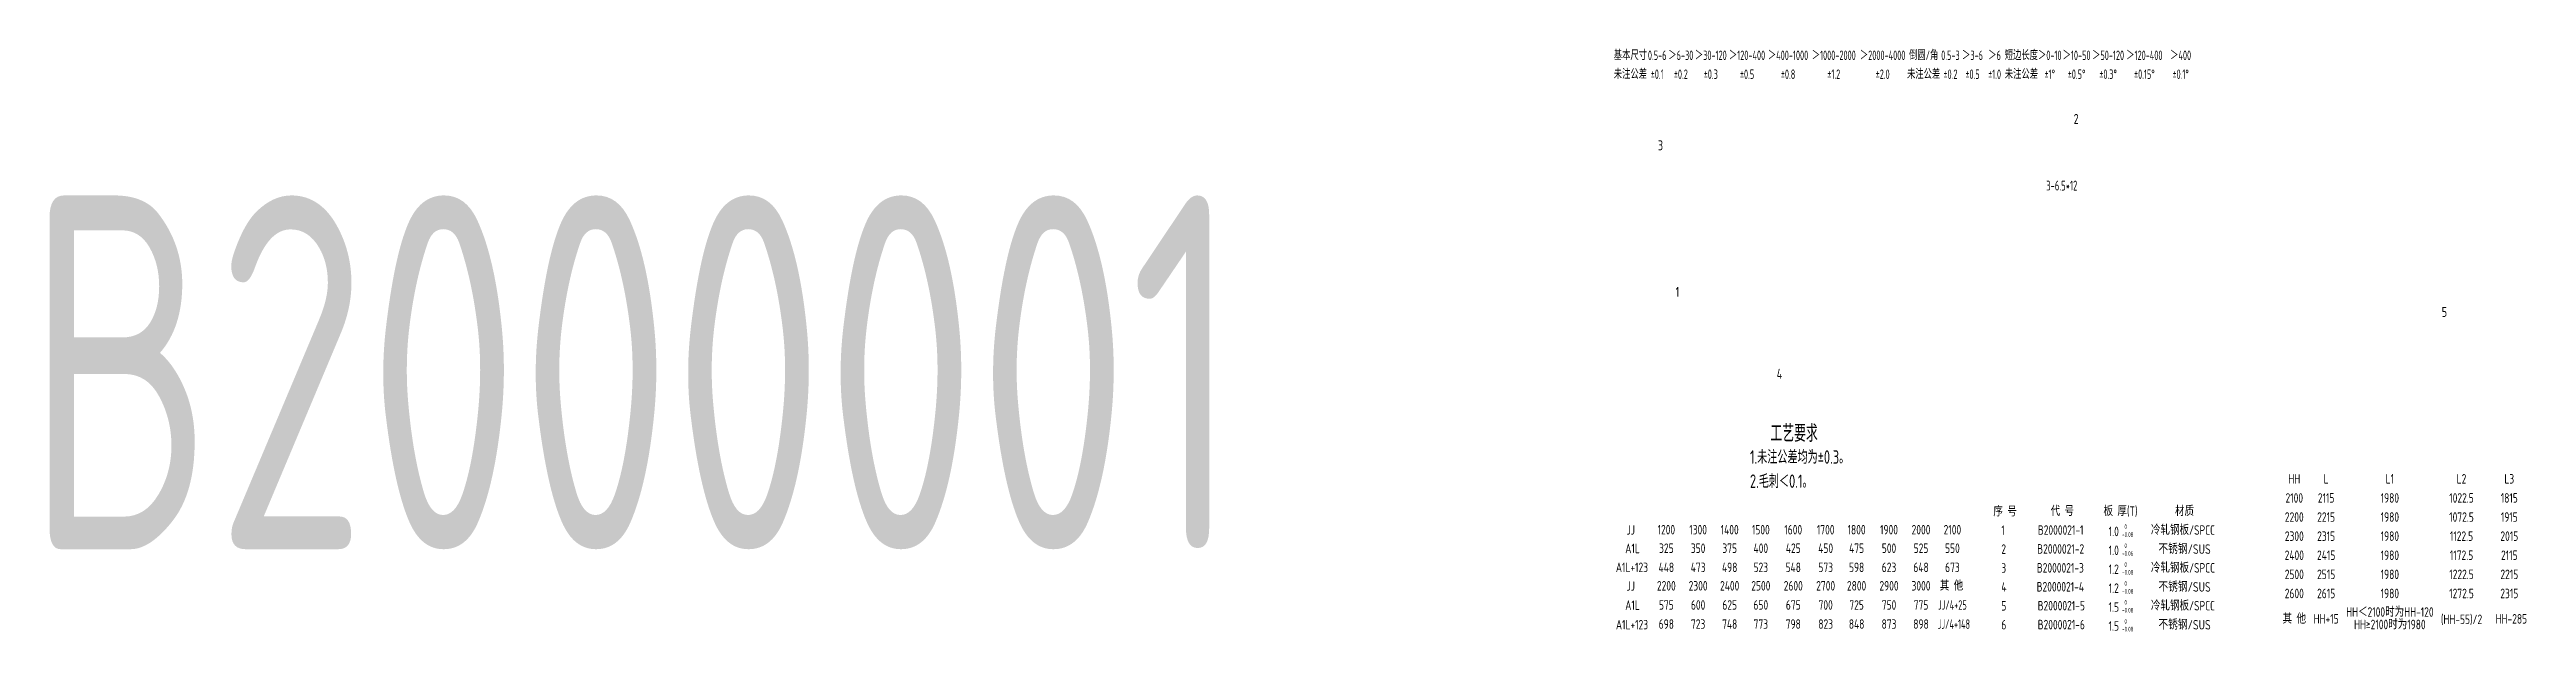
# Model space of a CAD drawing. Header units: inches. Extents: x 14216 to 120088, y -29410 to 23559.
# Drawn here: x 32590 to 39589, y 9377 to 11022 of the extents above; entities that cross this region are included whole.
import ezdxf
from ezdxf.enums import TextEntityAlignment as Align

# ---------------------------------------------------------------- set-up
doc = ezdxf.new("R2010")
doc.units = ezdxf.units.IN
doc.header["$LTSCALE"] = 0.3
doc.header["$MEASUREMENT"] = 0
for name, color, linetype in [('1粗实线', 4, 'Continuous'), ('2', 2, 'Continuous'), ('2细实线', 2, 'Continuous')]:
    doc.layers.add(name, color=color, linetype=linetype)
doc.layers.add('粗实线', color=7, linetype='Continuous', lineweight=30)
doc.styles.add('HZ', font='isocp2.shx', dxfattribs={"width": 0.7, "bigfont": 'hztxt.shx'})

msp = doc.modelspace()

# ---------------------------------------------------------------- texts
at = {"layer": '1粗实线', "color": 4, "style": 'HZ', "width": 0.8}
for s, height, p in [('2', 28.512, (38309.977, 10811.461)), ('3', 28.512, (37135.11, 10736.917)), ('1', 28.512, (37185.262, 10322.61)), ('5', 28.5, (39349.94, 10266.052)), ('4', 28.512, (37470.894, 10091.004))]:
    msp.add_text(s, height=height, dxfattribs=at).set_placement(p)
at = {"layer": '2', "color": 6, "style": 'HZ', "width": 0.75}
for s, p in [('1.未注公差均为±0.3。', (37395.328, 9851.153)), ('2.毛刺＜0.1。', (37395.22, 9782.895))]:
    msp.add_text(s, height=38, dxfattribs=at).set_placement(p)
at = {"layer": '2', "style": 'HZ'}
for s, height, width, p in [('HH', 27, 0.8, (38933.323, 9808.523)), ('L', 27, 0.8, (39023.323, 9808.523)), ('L1', 27, 0.8, (39203.323, 9808.523)), ('L2', 27, 0.8, (39405.824, 9808.523)), ('L3', 27, 0.8, (39540.824, 9808.523)), ('2100', 27, 0.8, (38933.323, 9754.523)), ('2115', 27, 0.8, (39023.323, 9754.523)), ('1980', 27, 0.8, (39203.323, 9754.523)), ('1022.5', 27, 0.8, (39405.824, 9754.523)), ('1815', 27, 0.8, (39540.824, 9754.523)), ('JJ', 27, 0.8, (37058.449, 9664.212)), ('1200', 27, 0.8, (37158.962, 9664.74)), ('1300', 27, 0.8, (37248.762, 9664.74)), ('1400', 27, 0.8, (37337.955, 9664.74)), ('1500', 27, 0.8, (37425.935, 9664.74)), ('1600', 27, 0.8, (37517.555, 9664.74)), ('1700', 27, 0.8, (37609.175, 9664.74)), ('1800', 27, 0.8, (37696.549, 9664.74)), ('1900', 27, 0.8, (37788.169, 9664.74)), ('2000', 27, 0.8, (37878.575, 9664.74)), ('2100', 27, 0.8, (37967.302, 9664.74)), ('2300', 27, 0.8, (38933.323, 9646.523)), ('2200', 27, 0.8, (38933.323, 9700.523)), ('2315', 27, 0.8, (39023.323, 9646.523)), ('2215', 27, 0.8, (39023.323, 9700.523)), ('1980', 27, 0.8, (39203.323, 9700.523)), ('1980', 27, 0.8, (39203.323, 9646.523)), ('1072.5', 27, 0.8, (39405.824, 9700.523)), ('1122.5', 27, 0.8, (39405.824, 9646.523)), ('2015', 27, 0.8, (39540.824, 9646.523)), ('1915', 27, 0.8, (39540.824, 9700.523)), ('A1L', 27, 0.8, (37063.302, 9611.837)), ('325', 27, 0.8, (37158.962, 9612.364)), ('350', 27, 0.8, (37248.762, 9612.364)), ('375', 27, 0.8, (37337.955, 9612.364)), ('400', 27, 0.8, (37425.935, 9612.364)), ('425', 27, 0.8, (37517.555, 9612.364)), ('450', 27, 0.8, (37609.175, 9612.364)), ('475', 27, 0.8, (37696.549, 9612.364)), ('500', 27, 0.8, (37788.169, 9612.364)), ('525', 27, 0.8, (37878.575, 9612.364)), ('550', 27, 0.8, (37967.302, 9612.364)), ('2400', 27, 0.8, (38933.323, 9592.523)), ('2415', 27, 0.8, (39023.323, 9592.523)), ('1980', 27, 0.8, (39203.323, 9592.523)), ('1172.5', 27, 0.8, (39405.824, 9592.523)), ('2115', 27, 0.8, (39540.824, 9592.523)), ('A1L+123', 27, 0.8, (37061.737, 9558.364)), ('JJ', 27, 0.8, (37058.449, 9505.649)), ('2200', 27, 0.8, (37158.962, 9506.176)), ('448', 27, 0.8, (37158.962, 9558.364)), ('2300', 27, 0.8, (37248.762, 9506.176)), ('473', 27, 0.8, (37248.762, 9558.364)), ('2400', 27, 0.8, (37337.955, 9506.176)), ('498', 27, 0.8, (37337.955, 9558.364)), ('2500', 27, 0.8, (37425.935, 9506.176)), ('523', 27, 0.8, (37425.935, 9558.364)), ('2600', 27, 0.8, (37517.555, 9506.176)), ('548', 27, 0.8, (37517.555, 9558.364)), ('2700', 27, 0.8, (37609.175, 9506.176)), ('573', 27, 0.8, (37609.175, 9558.364)), ('2800', 27, 0.8, (37696.549, 9506.176)), ('598', 27, 0.8, (37696.549, 9558.364)), ('2900', 27, 0.8, (37788.169, 9506.176)), ('623', 27, 0.8, (37788.169, 9558.364)), ('3000', 27, 0.8, (37878.575, 9506.176)), ('648', 27, 0.8, (37878.575, 9558.364)), ('其 他', 27, 0.8, (37964.634, 9506.176)), ('673', 27, 0.8, (37967.302, 9558.364)), ('2500', 27, 0.8, (38933.323, 9538.523)), ('2515', 27, 0.8, (39023.323, 9538.523)), ('1980', 27, 0.8, (39203.323, 9538.523)), ('1222.5', 27, 0.8, (39405.824, 9538.523)), ('2215', 27, 0.8, (39540.824, 9538.523)), ('A1L', 27, 0.8, (37063.302, 9451.533)), ('575', 27, 0.8, (37158.962, 9452.06)), ('600', 27, 0.8, (37248.762, 9452.06)), ('625', 27, 0.8, (37337.955, 9452.06)), ('650', 27, 0.8, (37425.935, 9452.06)), ('675', 27, 0.8, (37517.555, 9452.06)), ('700', 27, 0.8, (37609.175, 9452.06)), ('725', 27, 0.8, (37696.549, 9452.06)), ('750', 27, 0.8, (37788.169, 9452.06)), ('775', 27, 0.8, (37878.575, 9452.06)), ('JJ/4+25', 27, 0.7, (37967.302, 9452.06)), ('2600', 27, 0.8, (38933.323, 9484.523)), ('2615', 27, 0.8, (39023.323, 9484.523)), ('1980', 27, 0.8, (39203.323, 9484.523)), ('1272.5', 27, 0.8, (39405.824, 9484.523)), ('2315', 27, 0.8, (39540.824, 9484.523)), ('A1L+123', 27, 0.8, (37061.932, 9396.373)), ('698', 27, 0.8, (37158.962, 9398.06)), ('723', 27, 0.8, (37248.762, 9398.06)), ('748', 27, 0.8, (37337.955, 9398.06)), ('773', 27, 0.8, (37425.935, 9398.06)), ('798', 27, 0.8, (37517.555, 9398.06)), ('823', 27, 0.8, (37609.175, 9398.06)), ('848', 27, 0.8, (37696.549, 9398.06)), ('873', 27, 0.8, (37788.169, 9398.06)), ('898', 27, 0.8, (37878.575, 9398.06)), ('JJ/4+148', 27, 0.7, (37971.625, 9397.854)), ('其 他', 27, 0.8, (38933.323, 9412.805)), ('HH+15', 27, 0.8, (39023.323, 9412.805)), ('HH＜2100时为HH-120', 27.00001, 0.8, (39203.323, 9432.082)), ('HH≥2100时为1980', 27.00001, 0.8, (39203.323, 9396.792)), ('(HH-55)/2', 27, 0.8, (39405.824, 9411.441)), ('HH-285', 27, 0.8, (39546.722, 9412.805))]:
    msp.add_text(s, height=height, dxfattribs=dict(at, width=width)).set_placement(p, align=Align.MIDDLE_CENTER)
at = {"layer": '2', "color": 2, "linetype": 'ByBlock', "style": 'HZ', "width": 0.8}
for s, p in [('序 号', (38082.919, 9702.339)), ('1', (38105.508, 9649.908)), ('2', (38105.508, 9596.448)), ('3', (38105.508, 9542.988)), ('4', (38105.508, 9489.528)), ('5', (38105.508, 9436.068)), ('6', (38105.508, 9382.608))]:
    msp.add_text(s, height=27, dxfattribs=at).set_placement(p)
for s, p in [('代 号', (38277.968, 9717.282)), ('板 厚(T)', (38442.244, 9717.282)), ('材质', (38623.133, 9717.282)), ('B2000021-1', (38273.227, 9663.822)), ('1.0', (38423.26, 9659.933)), ('冷轧钢板/SPCC', (38618.686, 9663.822)), ('B2000021-2', (38273.227, 9610.362)), ('1.0', (38423.26, 9606.473)), ('B2000021-3', (38272.278, 9556.902)), ('1.2', (38423.26, 9553.013)), ('冷轧钢板/SPCC', (38618.686, 9556.902)), ('B2000021-4', (38272.278, 9503.442)), ('B2000021-5', (38274.934, 9449.982)), ('1.5', (38423.26, 9446.093)), ('1.2', (38423.26, 9499.553)), ('冷轧钢板/SPCC', (38618.686, 9449.982)), ('B2000021-6', (38274.934, 9396.522)), ('1.5', (38423.26, 9392.633))]:
    msp.add_text(s, height=27, dxfattribs=at).set_placement(p, align=Align.MIDDLE_CENTER)
at = {"layer": '2', "style": 'HZ', "width": 0.85}
for p in [(38549.353, 9596.414), (38549.353, 9489.494), (38549.353, 9382.574)]:
    msp.add_text('不锈钢/SUS', height=27, dxfattribs=at).set_placement(p)
at = {"layer": '2', "color": 6, "attachment_point": 5, "style": 'HZ'}
for s, insert, char_height in [('3-6.5*12', (38276.315, 10637.405), 28), ('\\A1;B2000001', (34240.095, 10109.606), 1000)]:
    msp.add_mtext(s, dxfattribs=dict(at, insert=insert, char_height=char_height))
at = {"layer": '2', "char_height": 13.2828, "attachment_point": 1, "style": 'HZ'}
for s, insert in [(' 0\\P-0.08', (38446.748, 9679.784)), (' 0\\P-0.06', (38446.748, 9626.324)), (' 0\\P-0.08', (38446.748, 9572.864)), (' 0\\P-0.08', (38446.748, 9519.404)), (' 0\\P-0.08', (38446.748, 9465.944)), (' 0\\P-0.08', (38446.748, 9412.484))]:
    msp.add_mtext(s, dxfattribs=dict(at, insert=insert))
at = {"layer": '2细实线', "linetype": 'ByBlock', "style": 'HZ', "width": 0.65}
for s, p in [('基本尺寸', (37057.381, 11005.668)), ('0.5-6', (37133.116, 11005.668)), ('＞6-30', (37199.941, 11005.668)), ('＞30-120', (37284.586, 11005.668)), ('＞120-400', (37387.051, 11005.668)), ('＞400-1000', (37502.881, 11005.668)), ('＞1000-2000', (37632.076, 11005.668)), ('＞2000-4000', (37770.181, 11005.668)), ('倒圆/角', (37886.011, 11005.668)), ('0.5-3', (37961.746, 11005.668)), ('＞3-6', (38024.116, 11005.668)), ('＞6', (38086.486, 11005.668)), ('短边长度', (38162.221, 11005.668)), ('＞0-10', (38242.411, 11005.668)), ('＞10-50', (38318.146, 11005.668)), ('＞50-120', (38407.246, 11005.668)), ('＞120-400', (38509.711, 11005.668)), ('＞400', (38612.176, 11005.668)), ('未注公差', (37057.381, 10952.208)), ('%%p0.1', (37133.116, 10952.208)), ('%%p0.2', (37199.941, 10952.208)), ('%%p0.3', (37284.586, 10952.208)), ('%%p0.5', (37387.051, 10952.208)), ('%%p0.8', (37502.881, 10952.208)), ('%%p1.2', (37632.076, 10952.208)), ('%%p2.0', (37770.181, 10952.208)), ('未注公差', (37886.011, 10952.208)), ('%%p0.2', (37961.746, 10952.208)), ('%%p0.5', (38024.116, 10952.208)), ('%%p1.0', (38086.486, 10952.208)), ('未注公差', (38162.221, 10952.208)), ('%%p1%%d', (38242.411, 10952.208)), ('%%p0.5%%d', (38318.146, 10952.208)), ('%%p0.3%%d', (38407.246, 10952.208)), ('%%p0.15%%d', (38509.711, 10952.208)), ('%%p0.1%%d', (38612.176, 10952.208))]:
    msp.add_text(s, height=26.73, dxfattribs=at).set_placement(p, align=Align.MIDDLE_CENTER)
at = {"layer": '粗实线', "color": 3, "linetype": 'Continuous', "lineweight": -3, "style": 'HZ', "width": 0.7}
msp.add_text('工艺要求', height=48, dxfattribs=at).set_placement((37452.723, 9913.072))

doc.saveas('drawing.dxf')
